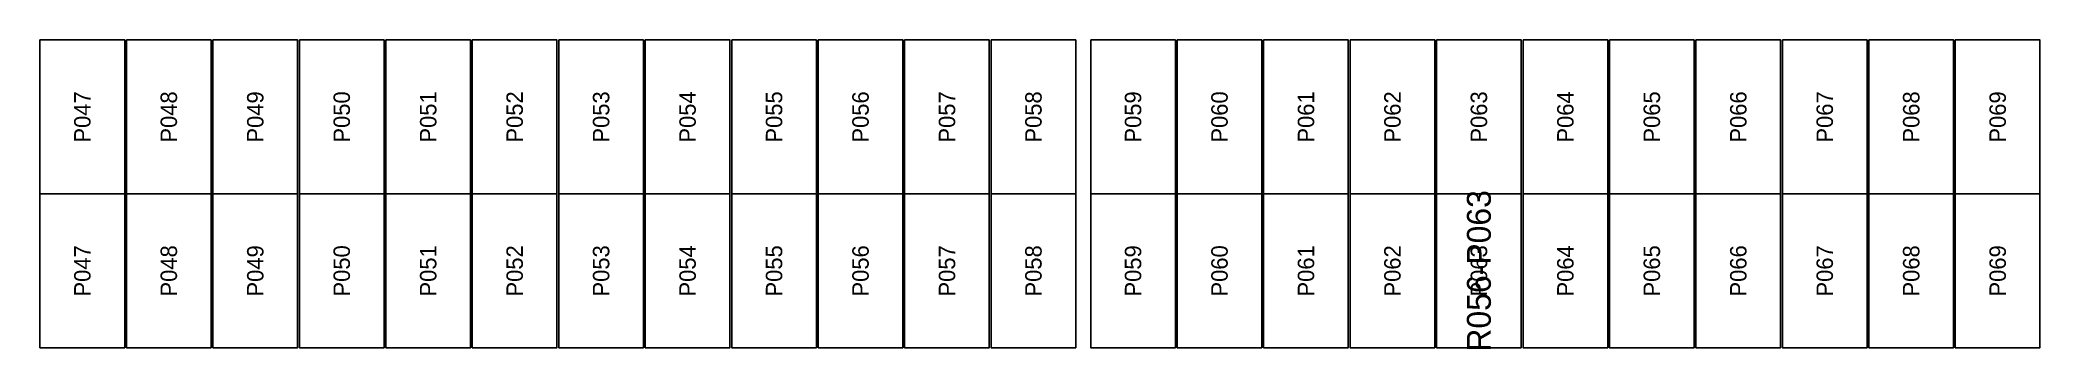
# Model space of a CAD drawing. Extents: x 296295 to 296770, y 651564 to 652121.
# Drawn here: x 296476.21 to 296502.99, y 651897.27 to 651901.41 of the extents above; entities that cross this region are included whole.
import ezdxf
from ezdxf.enums import TextEntityAlignment as Align

# ---------------------------------------------------------------- set-up
doc = ezdxf.new("R2010")
doc.units = 0

msp = doc.modelspace()

# ---------------------------------------------------------------- texts
at = {"layer": 'DEFECT_LABELS'}
msp.add_text('R056-P063', height=0.32, rotation=90, dxfattribs=at).set_placement((296495.477, 651898.314), align=Align.MIDDLE_CENTER)
at = {"layer": 'PANEL_POSITION'}
for s, p in [('P047', (296476.773, 651900.377)), ('P048', (296477.931, 651900.377)), ('P049', (296479.089, 651900.377)), ('P050', (296480.247, 651900.377)), ('P051', (296481.405, 651900.377)), ('P052', (296482.563, 651900.377)), ('P053', (296483.721, 651900.377)), ('P054', (296484.879, 651900.377)), ('P055', (296486.037, 651900.377)), ('P056', (296487.195, 651900.377)), ('P057', (296488.353, 651900.377)), ('P058', (296489.511, 651900.377)), ('P059', (296490.845, 651900.377)), ('P060', (296492.003, 651900.377)), ('P061', (296493.161, 651900.377)), ('P062', (296494.319, 651900.377)), ('P063', (296495.477, 651900.377)), ('P064', (296496.635, 651900.377)), ('P065', (296497.793, 651900.377)), ('P066', (296498.951, 651900.377)), ('P067', (296500.109, 651900.377)), ('P068', (296501.267, 651900.377)), ('P069', (296502.425, 651900.377)), ('P047', (296476.773, 651898.314)), ('P048', (296477.931, 651898.314)), ('P049', (296479.089, 651898.314)), ('P050', (296480.247, 651898.314)), ('P051', (296481.405, 651898.314)), ('P052', (296482.563, 651898.314)), ('P053', (296483.721, 651898.314)), ('P054', (296484.879, 651898.314)), ('P055', (296486.037, 651898.314)), ('P056', (296487.195, 651898.314)), ('P057', (296488.353, 651898.314)), ('P058', (296489.511, 651898.314)), ('P059', (296490.845, 651898.314)), ('P060', (296492.003, 651898.314)), ('P061', (296493.161, 651898.314)), ('P062', (296494.319, 651898.314)), ('P063', (296495.477, 651898.314)), ('P064', (296496.635, 651898.314)), ('P065', (296497.793, 651898.314)), ('P066', (296498.951, 651898.314)), ('P067', (296500.109, 651898.314)), ('P068', (296501.267, 651898.314)), ('P069', (296502.425, 651898.314))]:
    msp.add_text(s, height=0.22, rotation=90, dxfattribs=at).set_placement(p, align=Align.MIDDLE_CENTER)

# ---------------------------------------------------------------- linework, layer by layer
at = {"layer": 'DEFECTIVE_PANELS'}
msp.add_lwpolyline([(296494.91, 651899.346), (296496.044, 651899.346), (296496.044, 651897.283), (296494.91, 651897.283)], close=True, dxfattribs=at)
at = {"layer": 'PANELS_MASTER'}
for points in [[(296476.206, 651901.409), (296477.34, 651901.409), (296477.34, 651899.346), (296476.206, 651899.346)], [(296477.364, 651901.409), (296478.498, 651901.409), (296478.498, 651899.346), (296477.364, 651899.346)], [(296478.522, 651901.409), (296479.656, 651901.409), (296479.656, 651899.346), (296478.522, 651899.346)], [(296479.68, 651901.409), (296480.814, 651901.409), (296480.814, 651899.346), (296479.68, 651899.346)], [(296480.838, 651901.409), (296481.972, 651901.409), (296481.972, 651899.346), (296480.838, 651899.346)], [(296481.996, 651901.409), (296483.13, 651901.409), (296483.13, 651899.346), (296481.996, 651899.346)], [(296483.154, 651901.409), (296484.288, 651901.409), (296484.288, 651899.346), (296483.154, 651899.346)], [(296484.312, 651901.409), (296485.446, 651901.409), (296485.446, 651899.346), (296484.312, 651899.346)], [(296485.47, 651901.409), (296486.604, 651901.409), (296486.604, 651899.346), (296485.47, 651899.346)], [(296486.628, 651901.409), (296487.762, 651901.409), (296487.762, 651899.346), (296486.628, 651899.346)], [(296487.786, 651901.409), (296488.92, 651901.409), (296488.92, 651899.346), (296487.786, 651899.346)], [(296488.944, 651901.409), (296490.078, 651901.409), (296490.078, 651899.346), (296488.944, 651899.346)], [(296490.278, 651901.409), (296491.412, 651901.409), (296491.412, 651899.346), (296490.278, 651899.346)], [(296491.436, 651901.409), (296492.57, 651901.409), (296492.57, 651899.346), (296491.436, 651899.346)], [(296492.594, 651901.409), (296493.728, 651901.409), (296493.728, 651899.346), (296492.594, 651899.346)], [(296493.752, 651901.409), (296494.886, 651901.409), (296494.886, 651899.346), (296493.752, 651899.346)], [(296494.91, 651901.409), (296496.044, 651901.409), (296496.044, 651899.346), (296494.91, 651899.346)], [(296496.068, 651901.409), (296497.202, 651901.409), (296497.202, 651899.346), (296496.068, 651899.346)], [(296497.226, 651901.409), (296498.36, 651901.409), (296498.36, 651899.346), (296497.226, 651899.346)], [(296498.384, 651901.409), (296499.518, 651901.409), (296499.518, 651899.346), (296498.384, 651899.346)], [(296499.542, 651901.409), (296500.676, 651901.409), (296500.676, 651899.346), (296499.542, 651899.346)], [(296500.7, 651901.409), (296501.834, 651901.409), (296501.834, 651899.346), (296500.7, 651899.346)], [(296501.858, 651901.409), (296502.992, 651901.409), (296502.992, 651899.346), (296501.858, 651899.346)], [(296476.206, 651899.346), (296477.34, 651899.346), (296477.34, 651897.283), (296476.206, 651897.283)], [(296477.364, 651899.346), (296478.498, 651899.346), (296478.498, 651897.283), (296477.364, 651897.283)], [(296478.522, 651899.346), (296479.656, 651899.346), (296479.656, 651897.283), (296478.522, 651897.283)], [(296479.68, 651899.346), (296480.814, 651899.346), (296480.814, 651897.283), (296479.68, 651897.283)], [(296480.838, 651899.346), (296481.972, 651899.346), (296481.972, 651897.283), (296480.838, 651897.283)], [(296481.996, 651899.346), (296483.13, 651899.346), (296483.13, 651897.283), (296481.996, 651897.283)], [(296483.154, 651899.346), (296484.288, 651899.346), (296484.288, 651897.283), (296483.154, 651897.283)], [(296484.312, 651899.346), (296485.446, 651899.346), (296485.446, 651897.283), (296484.312, 651897.283)], [(296485.47, 651899.346), (296486.604, 651899.346), (296486.604, 651897.283), (296485.47, 651897.283)], [(296486.628, 651899.346), (296487.762, 651899.346), (296487.762, 651897.283), (296486.628, 651897.283)], [(296487.786, 651899.346), (296488.92, 651899.346), (296488.92, 651897.283), (296487.786, 651897.283)], [(296488.944, 651899.346), (296490.078, 651899.346), (296490.078, 651897.283), (296488.944, 651897.283)], [(296490.278, 651899.346), (296491.412, 651899.346), (296491.412, 651897.283), (296490.278, 651897.283)], [(296491.436, 651899.346), (296492.57, 651899.346), (296492.57, 651897.283), (296491.436, 651897.283)], [(296492.594, 651899.346), (296493.728, 651899.346), (296493.728, 651897.283), (296492.594, 651897.283)], [(296493.752, 651899.346), (296494.886, 651899.346), (296494.886, 651897.283), (296493.752, 651897.283)], [(296496.068, 651899.346), (296497.202, 651899.346), (296497.202, 651897.283), (296496.068, 651897.283)], [(296497.226, 651899.346), (296498.36, 651899.346), (296498.36, 651897.283), (296497.226, 651897.283)], [(296498.384, 651899.346), (296499.518, 651899.346), (296499.518, 651897.283), (296498.384, 651897.283)], [(296499.542, 651899.346), (296500.676, 651899.346), (296500.676, 651897.283), (296499.542, 651897.283)], [(296500.7, 651899.346), (296501.834, 651899.346), (296501.834, 651897.283), (296500.7, 651897.283)], [(296501.858, 651899.346), (296502.992, 651899.346), (296502.992, 651897.283), (296501.858, 651897.283)]]:
    msp.add_lwpolyline(points, close=True, dxfattribs=at)

msp.set_redraw_order([(e.dxf.handle, doc.entitydb.next_handle()) for e in msp.query("TEXT MTEXT ATTDEF DIMENSION ARC_DIMENSION")])  # texts and dimensions are drawn at this point

doc.saveas('drawing.dxf')
